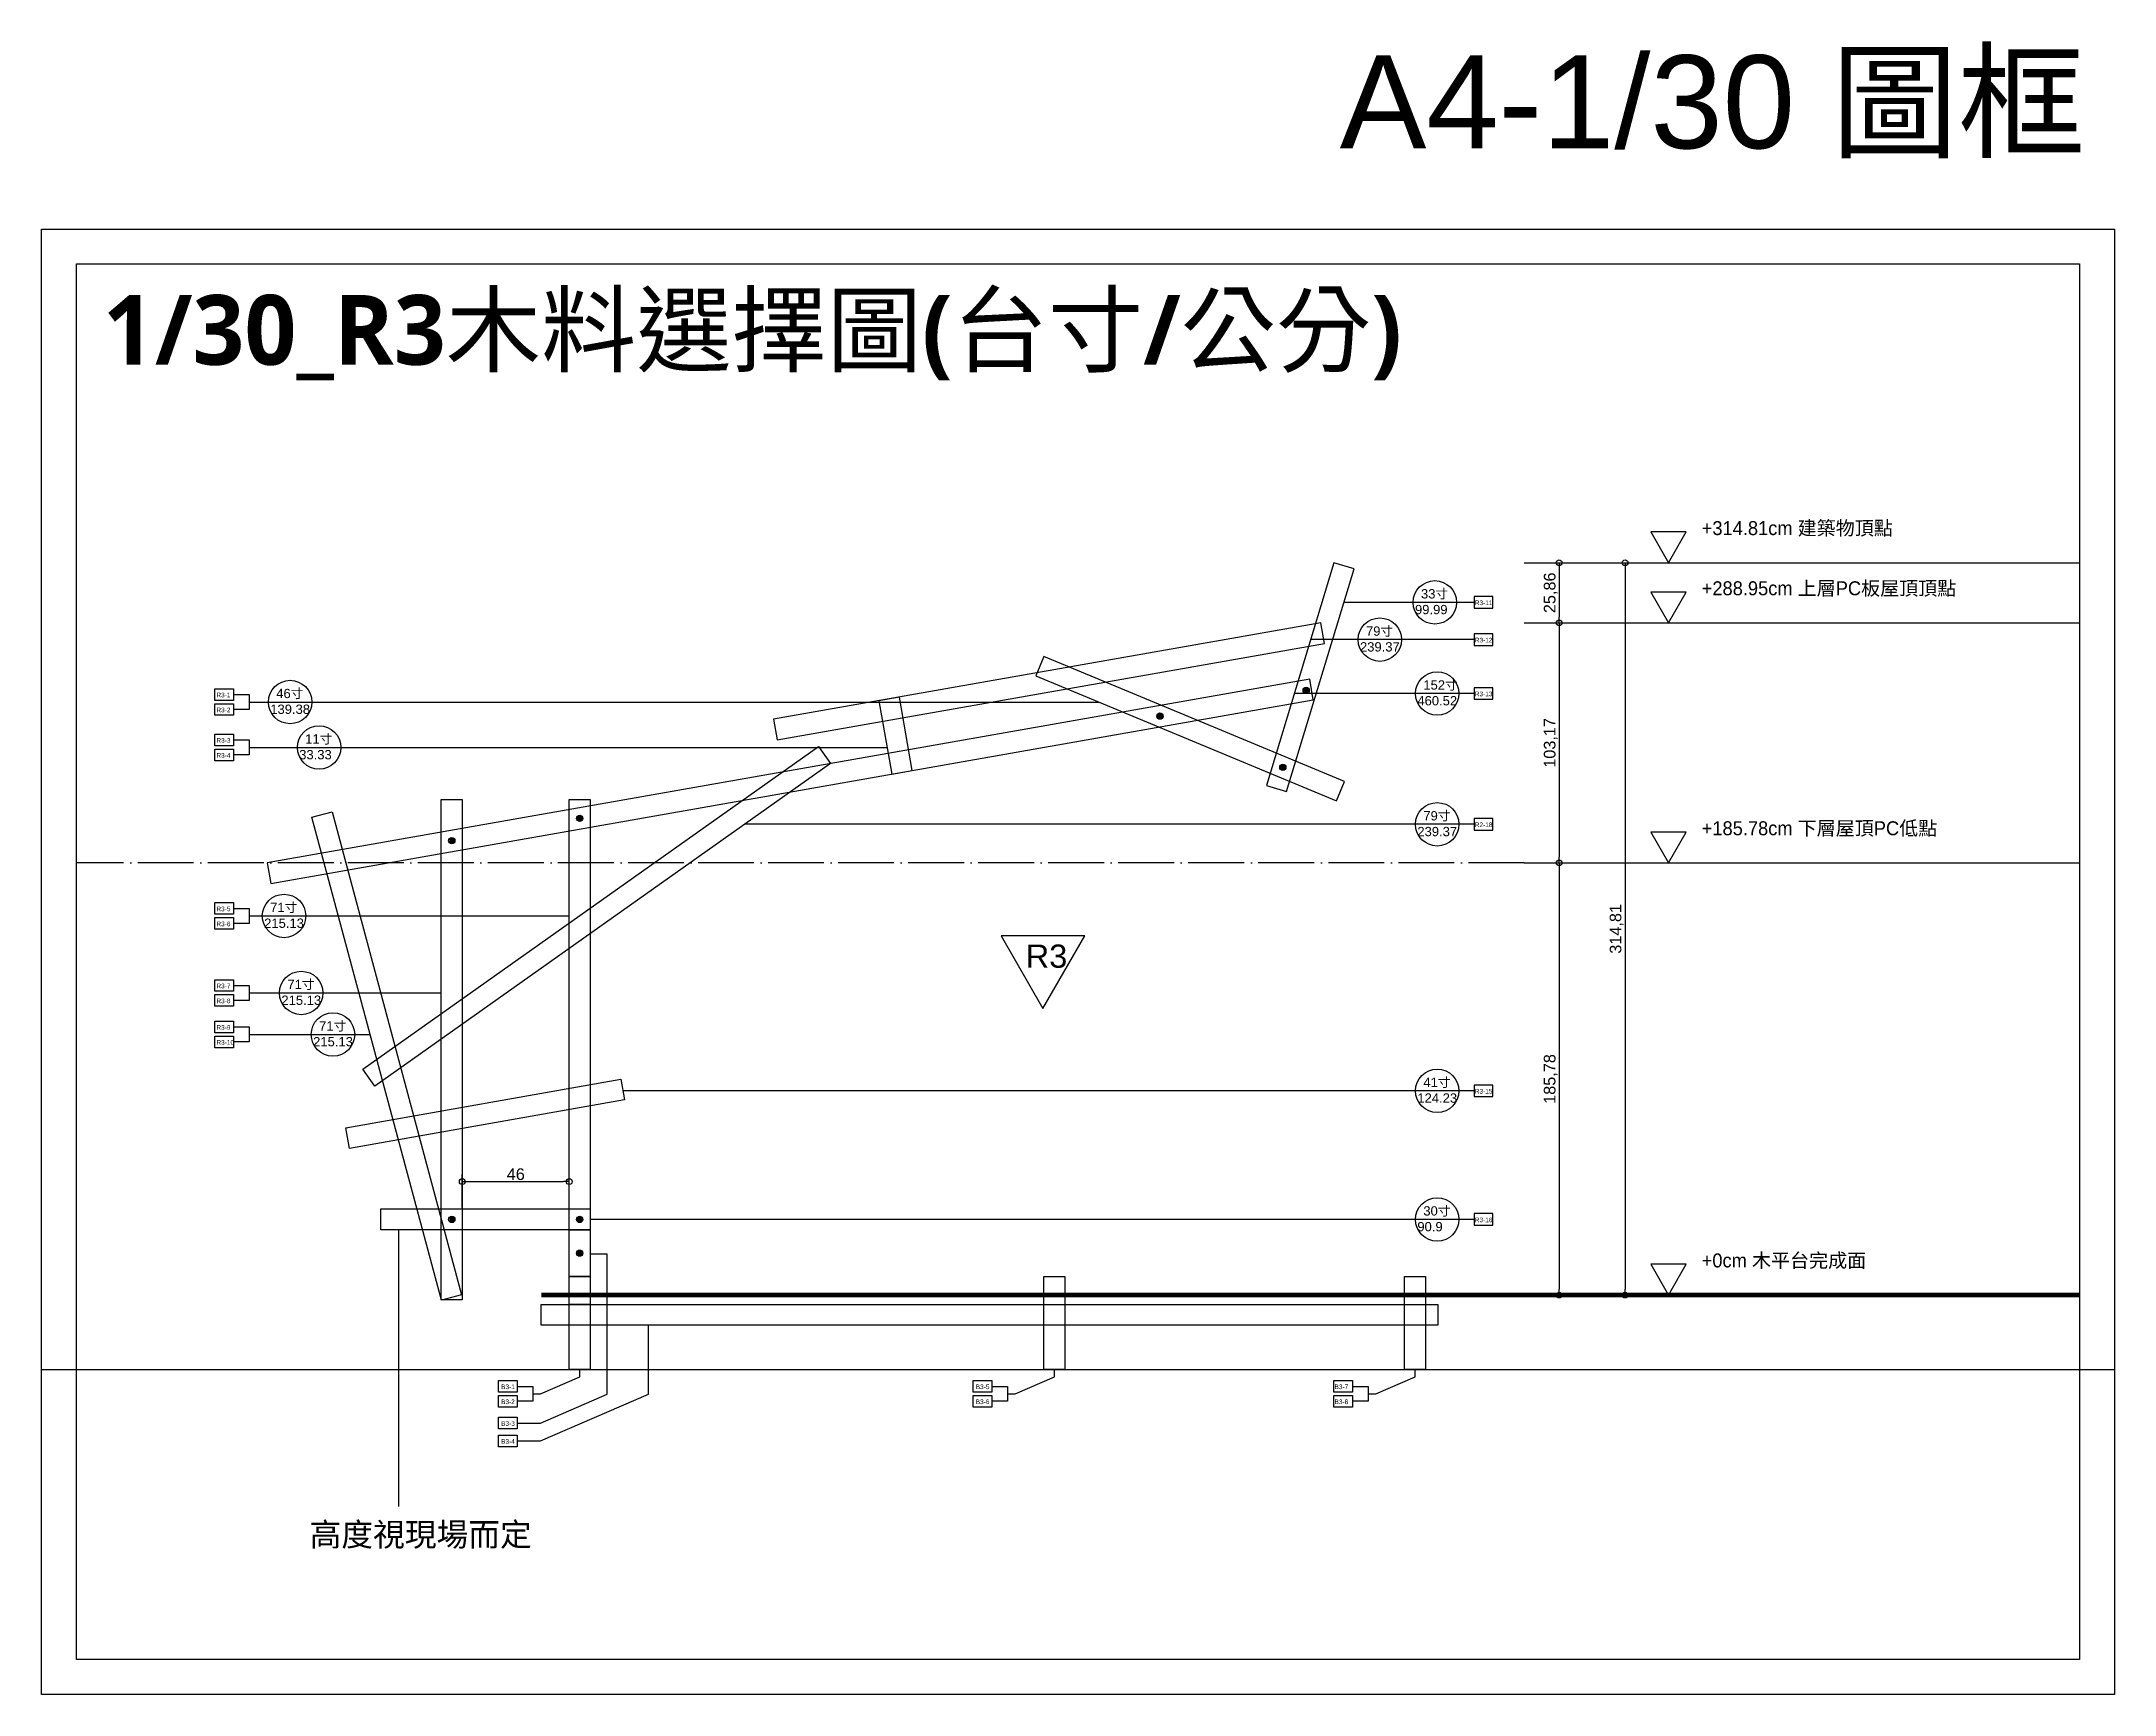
# Model space of a CAD drawing. Header units: millimetres. Extents: x -2666 to 6286, y -11880 to 4849.
# Drawn here: x 1113 to 2004, y -6858 to -6147 of the extents above; entities that cross this region are included whole.
import ezdxf

# ---------------------------------------------------------------- set-up
doc = ezdxf.new("R2010")
doc.units = ezdxf.units.MM
doc.linetypes.add('ACAD_ISO04W100', pattern=[30, 24, -3, 0, -3])
for name, color, linetype in [('0-rib-base', 10, 'Continuous'), ('0-rib1', 6, 'Continuous'), ('1-螺桿鑽洞', 7, 'Continuous'), ('dim', 244, 'Continuous'), ('座標', 3, 'Continuous'), ('座標線', 65, 'ACAD_ISO04W100'), ('木平台完成面', 3, 'Continuous'), ('編號標示', 30, 'Continuous'), ('編號標示線', 44, 'Continuous')]:
    doc.layers.add(name, color=color, linetype=linetype)
for name, color, linetype, plot in [('1-墊圈', 4, 'Continuous', False), ('1-螺絲頭', 9, 'Continuous', False), ('default', 11, 'Continuous', False)]:
    doc.layers.add(name, color=color, linetype=linetype, plot=plot)
doc.styles.get("Standard").update_dxf_attribs({"font": 'arial.ttf'})
doc.dimstyles.new('ISO-25', dxfattribs={"dimtxt": 5, "dimasz": 2.5, "dimexe": 3, "dimexo": 0.625, "dimtad": 1, "dimtxsty": 'Standard', "dimblk": 'ORIGIN', "dimcen": 2.5, "dimadec": 0, "dimazin": 0, "dimtfac": 1, "dimtmove": 1, "dimatfit": 1, "dimldrblk": 'ORIGIN', "dimfxl": 0, "dimarcsym": 0})

msp = doc.modelspace()

# ---------------------------------------------------------------- texts
at = {"layer": 'default', "insert": (1670.953, -6153.201), "char_height": 40, "attachment_point": 1}
msp.add_mtext_dynamic_manual_height_columns('A4-1/30 {\\fPMingLiU|b0|i0|c136|p18;圖框}', width=430.53379, gutter_width=12.5, heights=[0], dxfattribs=at)
at = {"layer": 'dim', "attachment_point": 1}
for s, width, insert, char_height in [('{\\fMicrosoft JhengHei|b1|i0|c136|p34;1/30_R3木料選擇圖(台寸/公分)}', 595.39951, (1139.392, -6256.242), 30), ('{\\fPMingLiU|b0|i0|c136|p18;高度視現場而定}', 430.53379, (1228.219, -6784.087), 10)]:
    msp.add_mtext_dynamic_manual_height_columns(s, width=width, gutter_width=12.5, heights=[0], dxfattribs=dict(at, insert=insert, char_height=char_height))
at = {"layer": '座標', "insert": (1536.013, -6535.466), "char_height": 10, "attachment_point": 1}
msp.add_mtext_dynamic_manual_height_columns('R3', width=22.24738, gutter_width=12.5, heights=[0], dxfattribs=at)
at = {"layer": '木平台完成面', "char_height": 6, "attachment_point": 1}
for s, insert in [('{\\fPMingLiU|b0|i0|c136|p18;+314.81cm 建築物頂點}', (1826.539, -6353.471)), ('{\\fPMingLiU|b0|i0|c136|p18;+288.95cm 上層PC板屋頂頂點}', (1826.539, -6379.33)), ('{\\fPMingLiU|b0|i0|c136|p18;+185.78cm 下層屋頂PC低點}', (1826.539, -6482.499)), ('{\\fPMingLiU|b0|i0|c136|p18;+0cm 木平台完成面}', (1826.539, -6668.279))]:
    msp.add_mtext_dynamic_manual_height_columns(s, width=202.4063, gutter_width=12.5, heights=[0], dxfattribs=dict(at, insert=insert))
at = {"layer": '編號標示'}
for s, height, p in [('33寸', 4, (1705.881, -6386.708)), ('R3-11', 2, (1729.008, -6389.574)), ('99.99', 4, (1703.31, -6393.484)), ('239.37', 4, (1679.67, -6409.514)), ('79寸', 4, (1682.241, -6402.738)), ('R3-12', 2, (1729.008, -6405.604)), ('152寸', 4, (1706.9, -6425.89)), ('R3-1', 2, (1188.158, -6429.2)), ('139.38', 4, (1211.314, -6436.331)), ('46寸', 4, (1213.885, -6429.556)), ('460.52', 4, (1704.329, -6432.665)), ('R3-13', 2, (1729.008, -6428.755)), ('R3-2', 2, (1188.158, -6435.642)), ('R3-3', 2, (1188.158, -6448.727)), ('11寸', 4, (1226.323, -6449.082)), ('R3-4', 2, (1188.158, -6455.168)), ('33.33', 4, (1223.752, -6455.858)), ('79寸', 4, (1706.9, -6482.134)), ('239.37', 4, (1704.329, -6488.91)), ('R2-18', 2, (1729.008, -6485)), ('R3-5', 2, (1188.158, -6521.173)), ('71寸', 4, (1211.264, -6521.528)), ('R3-6', 2, (1188.158, -6527.615)), ('215.13', 4, (1208.692, -6528.304)), ('R3-7', 2, (1188.158, -6554.28)), ('215.13', 4, (1216.094, -6561.411)), ('71寸', 4, (1218.665, -6554.635)), ('R3-8', 2, (1188.158, -6560.722)), ('R3-9', 2, (1188.158, -6572.11)), ('215.13', 4, (1229.737, -6579.241)), ('71寸', 4, (1232.308, -6572.465)), ('R3-10', 2, (1188.158, -6578.551)), ('41寸', 4, (1706.9, -6596.695)), ('124.23', 4, (1704.329, -6603.471)), ('R3-15', 2, (1729.008, -6599.561)), ('90.9', 4, (1704.329, -6658.764)), ('30寸', 4, (1706.9, -6651.988)), ('R3-16', 2, (1729.008, -6654.854)), ('B3-1', 2, (1310.521, -6726.6)), ('B3-5', 2, (1514.521, -6726.6)), ('B3-7', 2, (1668.717, -6726.6)), ('B3-2', 2, (1310.521, -6733.041)), ('B3-6', 2, (1514.521, -6733.041)), ('B3-8', 2, (1668.717, -6733.041)), ('B3-3', 2, (1310.521, -6742.397)), ('B3-4', 2, (1310.521, -6750.064))]:
    msp.add_text(s, height=height, dxfattribs=at).set_placement(p)

# ---------------------------------------------------------------- blocks, each defined once
blk = doc.blocks.new('螺栓組')
h = blk.add_hatch()
h.set_pattern_fill('JIS_WOOD', color=256, scale=0.1, style=0)
edge = h.paths.add_edge_path()
edge.add_arc((0, 0), 0.6, 0, 360)
at = {"layer": '1-墊圈'}
blk.add_circle((0, 0), 1.35, dxfattribs=at)
at = {"layer": '1-螺桿鑽洞'}
for points in [[(1.05, 0), (-1.05, 0)], [(0, -0.91), (0, 0.91)]]:
    blk.add_lwpolyline(points, dxfattribs=at)
blk.add_circle((0, 0), 0.6, dxfattribs=at)
at = {"layer": '1-螺絲頭'}
blk.add_lwpolyline([(-0.52, 0.91), (-1.05, 0), (-0.52, -0.91), (0.52, -0.91), (1.05, 0), (0.52, 0.91)], close=True, dxfattribs=at)
blk = doc.blocks.new('_Origin')
at = {"color": 0, "linetype": 'ByBlock', "lineweight": -2}
blk.add_line((0, 0), (-1, 0), dxfattribs=at)
blk.add_circle((0, 0), 0.5, dxfattribs=at)
blk = doc.blocks.new('*D273')
at = {"layer": 'Defpoints', "color": 0}
for p in [(1339.83, -6637.4), (1293.83, -6649.16), (1339.83, -6649.16)]:
    blk.add_point(p, dxfattribs=at)
at = {"layer": 'dim', "color": 0, "lineweight": -2}
for p, q in [((1293.83, -6648.53), (1293.83, -6634.4)), ((1296.33, -6637.4), (1337.33, -6637.4)), ((1339.83, -6648.53), (1339.83, -6634.4))]:
    blk.add_line(p, q, dxfattribs=at)
at = {"layer": 'dim', "color": 0, "lineweight": -2, "xscale": 2.5, "yscale": 2.5, "zscale": 2.5, "rotation": 180}
blk.add_blockref('_Origin', (1293.83, -6637.4), dxfattribs=at)
at = {"layer": 'dim', "color": 0, "lineweight": -2, "xscale": 2.5, "yscale": 2.5, "zscale": 2.5}
blk.add_blockref('_Origin', (1339.83, -6637.4), dxfattribs=at)
at = {"layer": 'dim', "color": 0, "insert": (1316.83, -6634.22), "char_height": 5, "attachment_point": 5}
blk.add_mtext('46', dxfattribs=at)
blk = doc.blocks.new('*D286')
at = {"layer": 'Defpoints', "color": 0}
for p in [(1750.28, -6371.35), (1750.28, -6397.21), (1765.28, -6397.21)]:
    blk.add_point(p, dxfattribs=at)
at = {"layer": 'dim', "color": 0, "lineweight": -2}
for p, q in [((1750.9, -6371.35), (1768.28, -6371.35)), ((1765.28, -6373.85), (1765.28, -6394.71)), ((1750.9, -6397.21), (1768.28, -6397.21))]:
    blk.add_line(p, q, dxfattribs=at)
at = {"layer": 'dim', "color": 0, "lineweight": -2, "xscale": 2.5, "yscale": 2.5, "zscale": 2.5}
for p, rotation in [((1765.28, -6371.35), 90), ((1765.28, -6397.21), 270)]:
    blk.add_blockref('_Origin', p, dxfattribs=dict(at, rotation=rotation))
at = {"layer": 'dim', "color": 0, "insert": (1761.65, -6384.28), "char_height": 5, "attachment_point": 5, "rotation": 90}
blk.add_mtext('25,86', dxfattribs=at)
blk = doc.blocks.new('*D287')
at = {"layer": 'Defpoints', "color": 0}
for p in [(1750.28, -6397.21), (1750.28, -6500.38), (1765.28, -6500.38)]:
    blk.add_point(p, dxfattribs=at)
at = {"layer": 'dim', "color": 0, "lineweight": -2}
for p, q in [((1750.9, -6397.21), (1768.28, -6397.21)), ((1765.28, -6399.71), (1765.28, -6497.88)), ((1750.9, -6500.38), (1768.28, -6500.38))]:
    blk.add_line(p, q, dxfattribs=at)
at = {"layer": 'dim', "color": 0, "lineweight": -2, "xscale": 2.5, "yscale": 2.5, "zscale": 2.5}
for p, rotation in [((1765.28, -6397.21), 90), ((1765.28, -6500.38), 270)]:
    blk.add_blockref('_Origin', p, dxfattribs=dict(at, rotation=rotation))
at = {"layer": 'dim', "color": 0, "insert": (1761.65, -6448.79), "char_height": 5, "attachment_point": 5, "rotation": 90}
blk.add_mtext('103,17', dxfattribs=at)
blk = doc.blocks.new('*D288')
at = {"layer": 'Defpoints', "color": 0}
for p in [(1750.28, -6500.38), (1750.28, -6686.16), (1765.28, -6686.16)]:
    blk.add_point(p, dxfattribs=at)
at = {"layer": 'dim', "color": 0, "lineweight": -2}
for p, q in [((1750.9, -6500.38), (1768.28, -6500.38)), ((1765.28, -6502.88), (1765.28, -6683.66)), ((1750.9, -6686.16), (1768.28, -6686.16))]:
    blk.add_line(p, q, dxfattribs=at)
at = {"layer": 'dim', "color": 0, "lineweight": -2, "xscale": 2.5, "yscale": 2.5, "zscale": 2.5}
for p, rotation in [((1765.28, -6500.38), 90), ((1765.28, -6686.16), 270)]:
    blk.add_blockref('_Origin', p, dxfattribs=dict(at, rotation=rotation))
at = {"layer": 'dim', "color": 0, "insert": (1761.65, -6593.27), "char_height": 5, "attachment_point": 5, "rotation": 90}
blk.add_mtext('185,78', dxfattribs=at)
blk = doc.blocks.new('*D285')
at = {"layer": 'Defpoints', "color": 0}
for p in [(1750.28, -6371.35), (1750.9, -6686.16), (1793.6, -6686.16)]:
    blk.add_point(p, dxfattribs=at)
at = {"layer": 'dim', "color": 0, "lineweight": -2}
for p, q in [((1750.9, -6371.35), (1796.6, -6371.35)), ((1793.6, -6373.85), (1793.6, -6683.66)), ((1751.53, -6686.16), (1796.6, -6686.16))]:
    blk.add_line(p, q, dxfattribs=at)
at = {"layer": 'dim', "color": 0, "lineweight": -2, "xscale": 2.5, "yscale": 2.5, "zscale": 2.5}
for p, rotation in [((1793.6, -6371.35), 90), ((1793.6, -6686.16), 270)]:
    blk.add_blockref('_Origin', p, dxfattribs=dict(at, rotation=rotation))
at = {"layer": 'dim', "color": 0, "insert": (1789.97, -6528.75), "char_height": 5, "attachment_point": 5, "rotation": 90}
blk.add_mtext('314,81', dxfattribs=at)

# ---------------------------------------------------------------- dimensions: what is measured, and where the dimension line sits
at = {"layer": 'dim'}
for base, p1, p2, picture, middle in [((1765.277, -6397.208), (1750.277, -6371.349), (1750.277, -6397.208), '*D286', (1761.647, -6384.278)), ((1793.597, -6686.156), (1750.277, -6371.349), (1750.902, -6686.156), '*D285', (1789.967, -6528.752)), ((1765.277, -6500.377), (1750.277, -6397.208), (1750.277, -6500.377), '*D287', (1761.647, -6448.792)), ((1765.277, -6686.156), (1750.277, -6500.377), (1750.277, -6686.156), '*D288', (1761.647, -6593.267))]:
    dim = msp.add_linear_dim(base=base, p1=p1, p2=p2, angle=90, dimstyle='ISO-25', dxfattribs=at)
    dim.commit()
    dim.dimension.update_dxf_attribs({"geometry": picture, "text_midpoint": middle})
dim = msp.add_linear_dim(base=(1339.832, -6637.395), p1=(1293.833, -6649.156), p2=(1339.832, -6649.156), dimstyle='ISO-25', dxfattribs=at)
dim.commit()
dim.dimension.update_dxf_attribs({"geometry": '*D273', "text_midpoint": (1316.833, -6634.217)})

# ---------------------------------------------------------------- linework, layer by layer
for centre in [(1711.843, -6388.376), (1688.203, -6404.407), (1219.847, -6431.224), (1712.862, -6427.558), (1232.285, -6450.75), (1712.862, -6483.802), (1217.225, -6523.196), (1224.627, -6556.304), (1238.27, -6574.133), (1712.862, -6598.364), (1712.862, -6653.656)]:
    msp.add_circle(centre, 9.333)
at = {"layer": '0-rib-base'}
for points in [[(1258.832, -6658.156), (1258.832, -6649.156), (1348.832, -6649.156), (1348.832, -6658.156)], [(1258.832, -6658.156), (1258.832, -6649.156), (1348.832, -6649.156), (1348.832, -6658.156)], [(1339.832, -6690.156), (1339.832, -6658.156), (1348.832, -6658.156), (1348.832, -6690.156)], [(1339.832, -6718.156), (1339.832, -6678.156), (1348.832, -6678.156), (1348.832, -6718.156)], [(1543.832, -6718.156), (1543.832, -6678.156), (1552.832, -6678.156), (1552.832, -6718.156)], [(1698.832, -6718.156), (1698.832, -6678.156), (1707.832, -6678.156), (1707.832, -6718.156)], [(1327.77, -6690.156), (1713.15, -6690.156), (1713.15, -6699.156), (1327.77, -6699.156)]]:
    msp.add_lwpolyline(points, close=True, dxfattribs=at)
at = {"layer": '0-rib1'}
for points in [[(1639.421, -6467.093), (1648.032, -6469.709), (1677.103, -6374.028), (1668.491, -6371.412)], [(1481.708, -6429.105), (1472.845, -6430.668), (1478.402, -6462.182), (1487.265, -6460.619)], [(1251.063, -6589.015), (1446.936, -6450.329), (1452.137, -6457.674), (1256.264, -6596.36)], [(1284.833, -6688.16), (1284.833, -6473.16), (1293.833, -6473.16), (1293.833, -6688.16)], [(1339.832, -6678.156), (1339.832, -6473.156), (1348.832, -6473.156), (1348.832, -6678.156)], [(1284.867, -6688.419), (1229.221, -6480.745), (1237.915, -6478.415), (1293.561, -6686.089)]]:
    msp.add_lwpolyline(points, close=True, dxfattribs=at)
for points in [[(1664.476, -6406.017), (1662.913, -6397.154), (1427.544, -6438.656), (1429.107, -6447.519), (1664.476, -6406.017)], [(1673.007, -6465.435), (1543.758, -6411.633), (1540.299, -6419.942), (1669.549, -6473.744), (1673.007, -6465.435)], [(1659.606, -6430.23), (1658.043, -6421.367), (1209.956, -6500.377), (1211.519, -6509.24), (1659.606, -6430.23)]]:
    msp.add_lwpolyline(points, dxfattribs=at)
at = {"layer": '0-rib1', "color": 4}
msp.add_lwpolyline([(1245.322, -6623.1), (1243.759, -6614.237), (1361.936, -6593.399), (1363.498, -6602.263), (1245.322, -6623.1)], dxfattribs=at)
at = {"layer": 'default'}
msp.add_line((1112.973, -6718.156), (2003.973, -6718.156), dxfattribs=at)
for points in [[(2003.973, -6227.892), (2003.973, -6857.892), (1112.973, -6857.892), (1112.973, -6227.892)], [(1988.973, -6242.892), (1988.973, -6842.892), (1127.973, -6842.892), (1127.973, -6242.892)]]:
    msp.add_lwpolyline(points, close=True, dxfattribs=at)
at = {"layer": 'dim'}
msp.add_line((1266.592, -6777.013), (1266.592, -6658.156), dxfattribs=at)
for points in [[(1750.277, -6371.349), (1988.973, -6371.349)], [(1750.277, -6397.208), (1988.973, -6397.208)], [(1750.277, -6500.377), (1988.973, -6500.377)]]:
    msp.add_lwpolyline(points, dxfattribs=at)
at = {"layer": '座標'}
msp.add_lwpolyline([(1525.411, -6531.797), (1543.421, -6562.991), (1561.431, -6531.797)], close=True, dxfattribs=at)
at = {"layer": '座標線'}
msp.add_lwpolyline([(1750.277, -6500.377), (1127.973, -6500.377)], dxfattribs=at)
at = {"layer": '木平台完成面'}
for points in [[(1812.253, -6371.349), (1819.894, -6358.114), (1804.612, -6358.114)], [(1812.253, -6397.208), (1819.894, -6383.973), (1804.612, -6383.973)], [(1812.253, -6500.377), (1819.894, -6487.142), (1804.612, -6487.142)], [(1812.253, -6686.156), (1819.894, -6672.922), (1804.612, -6672.922)]]:
    msp.add_lwpolyline(points, close=True, dxfattribs=at)
at = {"layer": '木平台完成面', "const_width": 2}
msp.add_lwpolyline([(1988.973, -6686.156), (1327.77, -6686.156)], dxfattribs=at)
at = {"layer": '編號標示'}
for points in [[(1736.711, -6390.876), (1736.711, -6385.876), (1728.711, -6385.876), (1728.711, -6390.876)], [(1736.711, -6406.907), (1736.711, -6401.907), (1728.711, -6401.907), (1728.711, -6406.907)], [(1187.554, -6430.503), (1187.554, -6425.503), (1195.554, -6425.503), (1195.554, -6430.503)], [(1187.554, -6436.944), (1187.554, -6431.944), (1195.554, -6431.944), (1195.554, -6436.944)], [(1736.711, -6430.058), (1736.711, -6425.058), (1728.711, -6425.058), (1728.711, -6430.058)], [(1187.554, -6450.029), (1187.554, -6445.029), (1195.554, -6445.029), (1195.554, -6450.029)], [(1187.554, -6456.471), (1187.554, -6451.471), (1195.554, -6451.471), (1195.554, -6456.471)], [(1736.711, -6486.302), (1736.711, -6481.302), (1728.711, -6481.302), (1728.711, -6486.302)], [(1187.554, -6522.476), (1187.554, -6517.476), (1195.554, -6517.476), (1195.554, -6522.476)], [(1187.554, -6528.917), (1187.554, -6523.917), (1195.554, -6523.917), (1195.554, -6528.917)], [(1187.554, -6555.583), (1187.554, -6550.583), (1195.554, -6550.583), (1195.554, -6555.583)], [(1187.554, -6562.024), (1187.554, -6557.024), (1195.554, -6557.024), (1195.554, -6562.024)], [(1187.554, -6573.412), (1187.554, -6568.412), (1195.554, -6568.412), (1195.554, -6573.412)], [(1187.554, -6579.854), (1187.554, -6574.854), (1195.554, -6574.854), (1195.554, -6579.854)], [(1736.711, -6600.864), (1736.711, -6595.864), (1728.711, -6595.864), (1728.711, -6600.864)], [(1736.711, -6656.156), (1736.711, -6651.156), (1728.711, -6651.156), (1728.711, -6656.156)], [(1309.463, -6727.903), (1309.463, -6722.903), (1317.463, -6722.903), (1317.463, -6727.903)], [(1513.463, -6727.903), (1513.463, -6722.903), (1521.463, -6722.903), (1521.463, -6727.903)], [(1668.463, -6727.903), (1668.463, -6722.903), (1676.463, -6722.903), (1676.463, -6727.903)], [(1309.463, -6734.344), (1309.463, -6729.344), (1317.463, -6729.344), (1317.463, -6734.344)], [(1513.463, -6734.344), (1513.463, -6729.344), (1521.463, -6729.344), (1521.463, -6734.344)], [(1668.463, -6734.344), (1668.463, -6729.344), (1676.463, -6729.344), (1676.463, -6734.344)], [(1309.463, -6743.699), (1309.463, -6738.699), (1317.463, -6738.699), (1317.463, -6743.699)], [(1309.463, -6751.366), (1309.463, -6746.366), (1317.463, -6746.366), (1317.463, -6751.366)]]:
    msp.add_lwpolyline(points, close=True, dxfattribs=at)
for points in [[(1195.554, -6428.003), (1202.256, -6428.003), (1202.256, -6434.444), (1195.554, -6434.444)], [(1195.554, -6447.529), (1202.256, -6447.529), (1202.256, -6453.971), (1195.554, -6453.971)], [(1195.554, -6519.976), (1202.256, -6519.976), (1202.256, -6526.417), (1195.554, -6526.417)], [(1195.554, -6553.083), (1202.256, -6553.083), (1202.256, -6559.524), (1195.554, -6559.524)], [(1195.554, -6570.912), (1202.256, -6570.912), (1202.256, -6577.354), (1195.554, -6577.354)]]:
    msp.add_lwpolyline(points, dxfattribs=at)
at = {"layer": '編號標示線'}
for p, q in [((1728.711, -6388.376), (1672.743, -6388.376)), ((1728.711, -6404.407), (1658.467, -6404.407)), ((1202.256, -6431.224), (1567.401, -6431.224)), ((1728.711, -6427.558), (1651.433, -6427.558)), ((1202.256, -6450.75), (1476.386, -6450.75)), ((1728.711, -6483.802), (1415.234, -6483.802)), ((1728.711, -6598.364), (1362.9, -6598.364)), ((1728.711, -6653.656), (1348.832, -6653.656))]:
    msp.add_line(p, q, dxfattribs=at)
for points in [[(1202.256, -6523.196), (1339.832, -6523.196)], [(1202.256, -6556.304), (1284.833, -6556.304)], [(1202.256, -6574.133), (1254.245, -6574.133)], [(1317.463, -6741.199), (1327.449, -6741.199), (1356.046, -6728.797), (1356.046, -6668.566), (1348.78, -6668.566)], [(1317.463, -6748.866), (1327.449, -6748.866), (1373.821, -6728.756), (1373.821, -6699.156)], [(1317.463, -6725.403), (1324.165, -6725.403), (1324.165, -6731.844), (1317.463, -6731.844)], [(1324.165, -6728.623), (1327.501, -6728.623), (1344.332, -6721.324), (1344.332, -6718.156)], [(1521.463, -6725.403), (1528.165, -6725.403), (1528.165, -6731.844), (1521.463, -6731.844)], [(1528.165, -6728.623), (1531.501, -6728.623), (1548.332, -6721.324), (1548.332, -6718.156)], [(1676.463, -6725.403), (1683.165, -6725.403), (1683.165, -6731.844), (1676.463, -6731.844)], [(1683.165, -6728.623), (1686.501, -6728.623), (1703.332, -6721.324), (1703.332, -6718.156)]]:
    msp.add_lwpolyline(points, dxfattribs=at)

# ---------------------------------------------------------------- block references
at = {"layer": '1-螺桿鑽洞', "rotation": 90}
for p in [(1656.548, -6426.2), (1593.675, -6437.286), (1646.5, -6459.275), (1344.332, -6481.252), (1289.333, -6490.849), (1289.333, -6653.656), (1289.333, -6653.656), (1344.332, -6653.656), (1344.332, -6653.656), (1344.332, -6668.156)]:
    msp.add_blockref('螺栓組', p, dxfattribs=at)

msp.set_redraw_order([(e.dxf.handle, doc.entitydb.next_handle()) for e in msp.query("TEXT MTEXT ATTDEF DIMENSION ARC_DIMENSION")])  # texts and dimensions are drawn at this point

doc.saveas('drawing.dxf')
